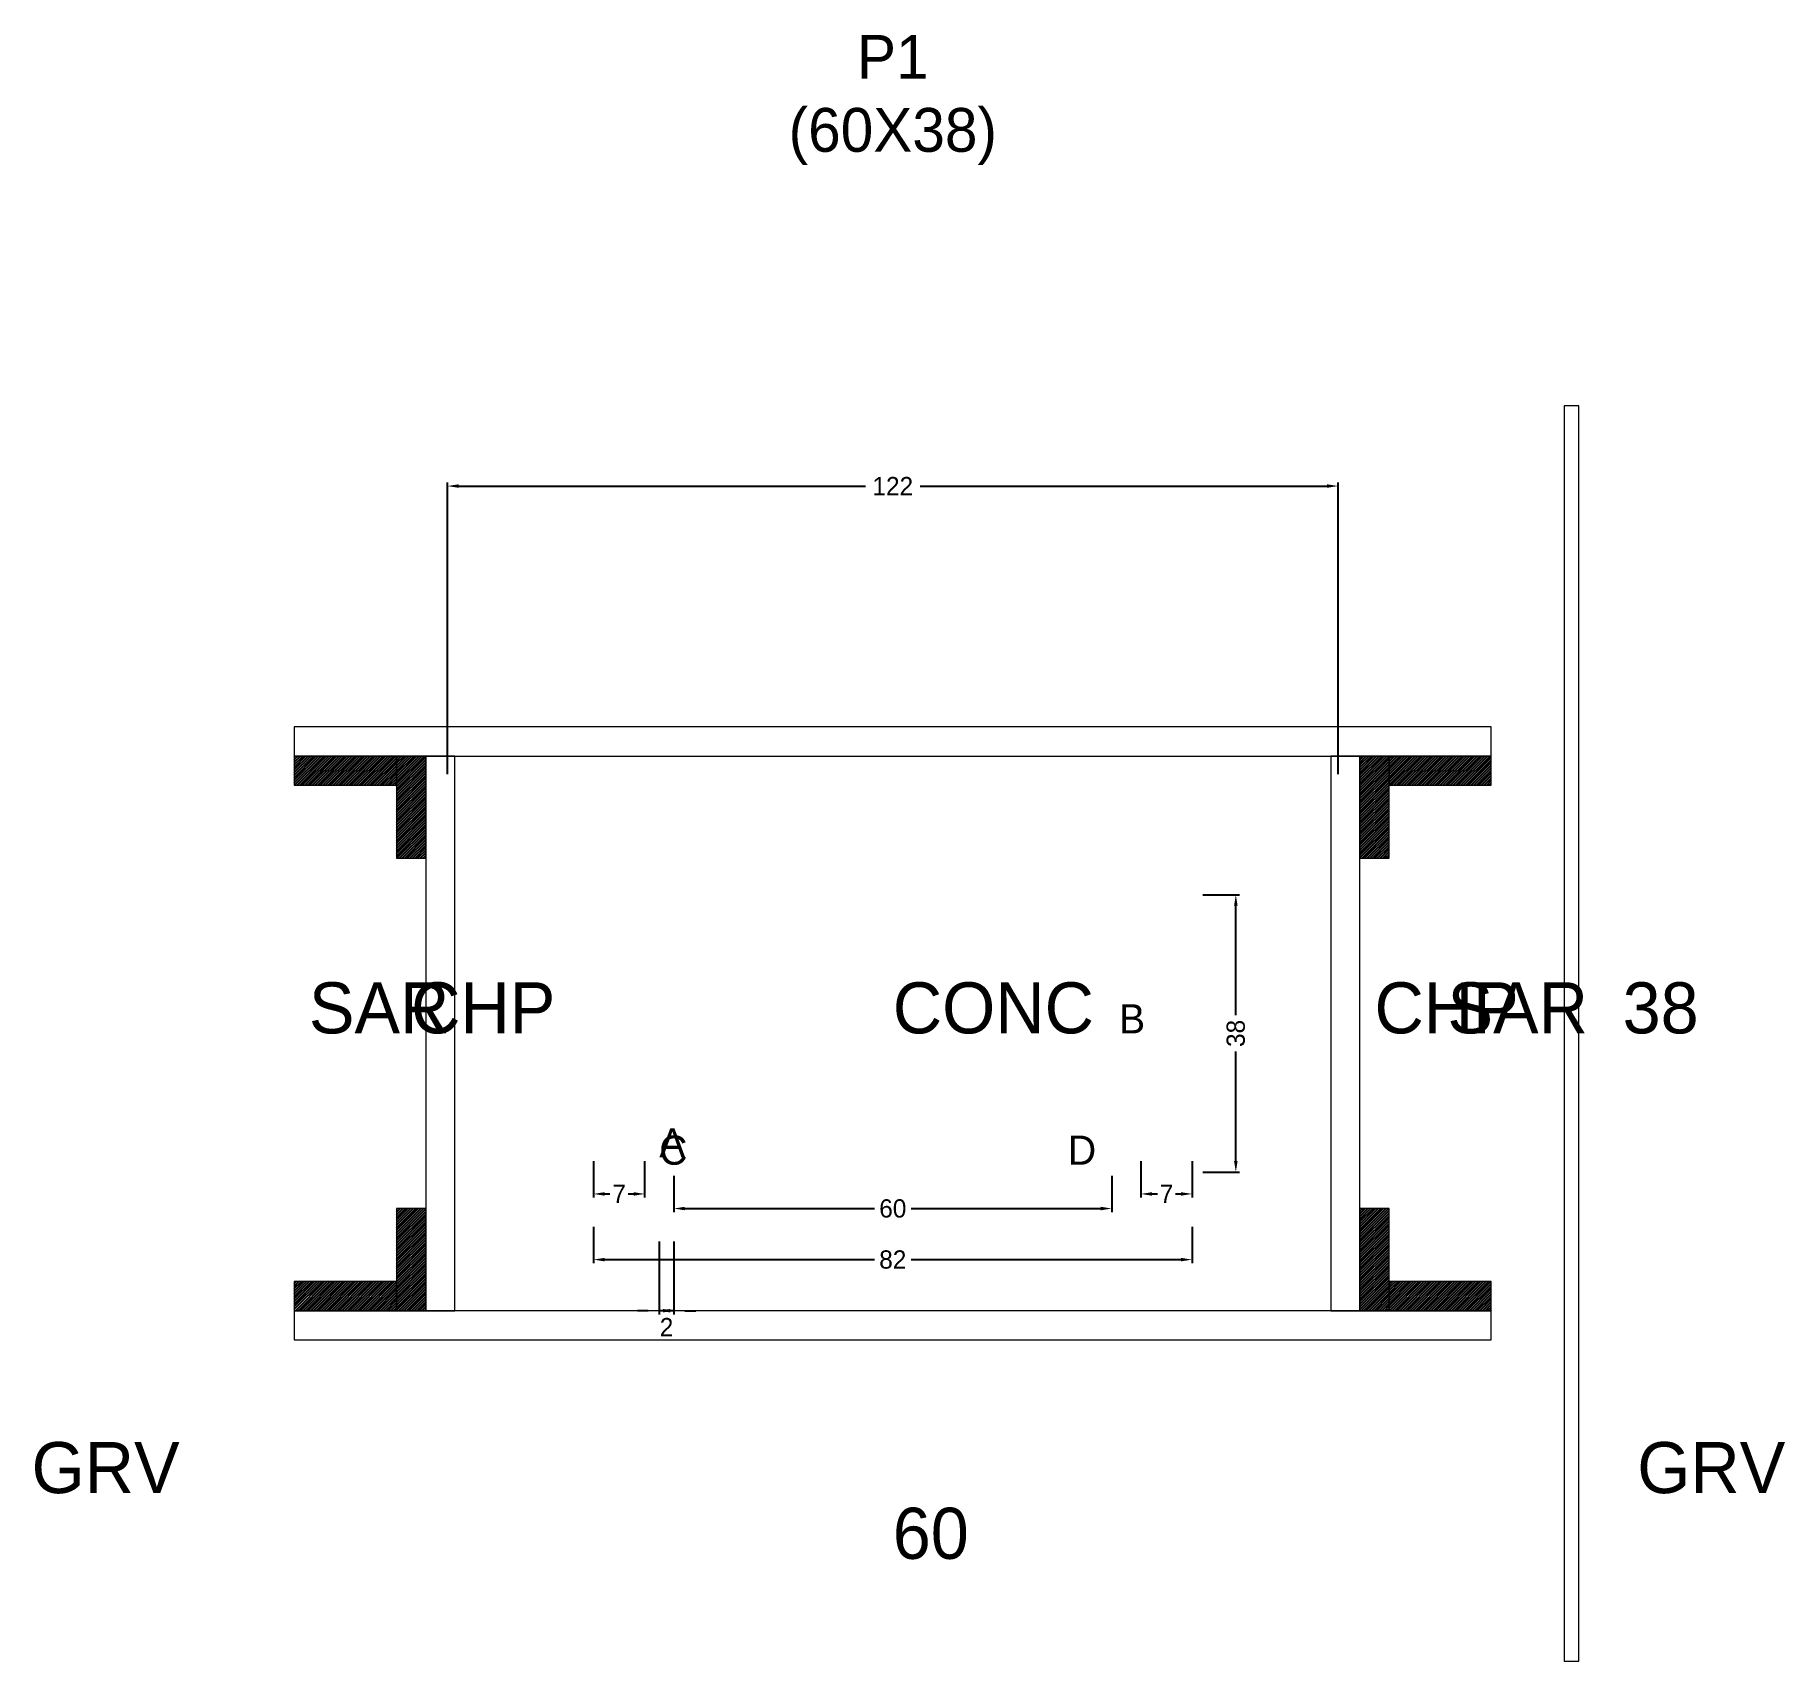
# Model space of a CAD drawing. Header units: centimetres. Extents: x -10500 to 4299, y -12546 to 295.
# Drawn here: x -117.5 to 122.2, y 54 to 276.8 of the extents above; entities that cross this region are included whole.
import ezdxf

# ---------------------------------------------------------------- set-up
doc = ezdxf.new("R2010")
doc.units = ezdxf.units.CM
for name, color, linetype in [('COTA', 241, 'Continuous'), ('Hachura', 251, 'Continuous'), ('NOMENCLATURA', 7, 'Continuous'), ('SARRAFO', 251, 'Continuous'), ('Texto Seção', 7, 'Continuous')]:
    doc.layers.add(name, color=color, linetype=linetype)
doc.dimstyles.new('cotax2', dxfattribs={"dimtxt": 2.5, "dimasz": 1.5, "dimexe": 0.5, "dimexo": 0.5, "dimgap": 0.5, "dimtad": 1, "dimcen": 2.5, "dimazin": 3, "dimtfac": 1, "dimtmove": 0, "dimatfit": 3})

msp = doc.modelspace()

# ---------------------------------------------------------------- texts
at = {"layer": 'NOMENCLATURA'}
for s, p in [('B', (31, 140)), ('A', (-32, 123)), ('C', (-32, 122)), ('D', (24, 122))]:
    msp.add_text(s, height=4, dxfattribs=at).set_placement(p)
at = {"layer": 'NOMENCLATURA', "insert": (0, 259), "char_height": 6, "attachment_point": 8}
msp.add_mtext('P1\\P(60X38)', dxfattribs=at)
at = {"layer": 'Texto Seção'}
for s, p in [('SAR', (-80, 140)), ('CHP', (-66, 140)), ('CONC', (0, 140)), ('CHP', (66, 140)), ('SAR', (76, 140)), ('38', (100, 140)), ('GRV', (-118, 77)), ('GRV', (102, 77)), ('60', (0, 68))]:
    msp.add_text(s, height=7, dxfattribs=at).set_placement(p)

# ---------------------------------------------------------------- blocks, each defined once
blk = doc.blocks.new('_CLOSEDFILLED')
at = {"color": 0, "linetype": 'BYBLOCK'}
blk.add_solid([(-1, 0.16), (0, 0), (-1, -0.16)], dxfattribs=at)
blk = doc.blocks.new('*D14')
for p, q in [((-41, 113.5), (-41, 108.5)), ((41, 113.5), (41, 108.5)), ((-39.5, 109), (-2.5, 109)), ((2.5, 109), (39.5, 109))]:
    blk.add_line(p, q)
at = {"layer": 'Defpoints'}
for p in [(-41, 114), (41, 114), (-41, 109)]:
    blk.add_point(p, dxfattribs=at)
at = {"layer": 'COTA', "xscale": 1.5, "yscale": 1.5, "rotation": 180}
blk.add_blockref('_CLOSEDFILLED', (-41, 109), dxfattribs=at)
at = {"layer": 'COTA', "xscale": 1.5, "yscale": 1.5}
blk.add_blockref('_CLOSEDFILLED', (41, 109), dxfattribs=at)
at = {"layer": 'COTA', "insert": (0, 109), "char_height": 2.5, "attachment_point": 5}
blk.add_mtext('82', dxfattribs=at)
blk = doc.blocks.new('*D15')
for p, q in [((-30, 120.5), (-30, 115.5)), ((30, 120.5), (30, 115.5)), ((-28.5, 116), (-2.5, 116)), ((2.5, 116), (28.5, 116))]:
    blk.add_line(p, q)
at = {"layer": 'Defpoints'}
for p in [(-30, 121), (30, 121), (-30, 116)]:
    blk.add_point(p, dxfattribs=at)
at = {"layer": 'COTA', "xscale": 1.5, "yscale": 1.5, "rotation": 180}
blk.add_blockref('_CLOSEDFILLED', (-30, 116), dxfattribs=at)
at = {"layer": 'COTA', "xscale": 1.5, "yscale": 1.5}
blk.add_blockref('_CLOSEDFILLED', (30, 116), dxfattribs=at)
at = {"layer": 'COTA', "insert": (0, 116), "char_height": 2.5, "attachment_point": 5}
blk.add_mtext('60', dxfattribs=at)
blk = doc.blocks.new('*D16')
for p, q in [((42.5, 159), (47.5, 159)), ((47, 142.5), (47, 157.5)), ((47, 122.5), (47, 137.5)), ((42.5, 121), (47.5, 121))]:
    blk.add_line(p, q)
at = {"layer": 'Defpoints'}
for p in [(42, 159), (42, 121), (47, 121)]:
    blk.add_point(p, dxfattribs=at)
at = {"layer": 'COTA', "xscale": 1.5, "yscale": 1.5}
for p, rotation in [((47, 159), 90), ((47, 121), 270)]:
    blk.add_blockref('_CLOSEDFILLED', p, dxfattribs=dict(at, rotation=rotation))
at = {"layer": 'COTA', "insert": (47, 140), "char_height": 2.5, "attachment_point": 5, "rotation": 90}
blk.add_mtext('38', dxfattribs=at)
blk = doc.blocks.new('*D17')
for p, q in [((-41, 122.5), (-41, 117.5)), ((-34, 122.5), (-34, 117.5)), ((-39.5, 118), (-38.75, 118)), ((-36.25, 118), (-35.5, 118))]:
    blk.add_line(p, q)
at = {"layer": 'Defpoints'}
for p in [(-41, 123), (-34, 123), (-41, 118)]:
    blk.add_point(p, dxfattribs=at)
at = {"layer": 'COTA', "xscale": 1.5, "yscale": 1.5, "rotation": 180}
blk.add_blockref('_CLOSEDFILLED', (-41, 118), dxfattribs=at)
at = {"layer": 'COTA', "xscale": 1.5, "yscale": 1.5}
blk.add_blockref('_CLOSEDFILLED', (-34, 118), dxfattribs=at)
at = {"layer": 'COTA', "insert": (-37.5, 118), "char_height": 2.5, "attachment_point": 5}
blk.add_mtext('7', dxfattribs=at)
blk = doc.blocks.new('*D18')
for p, q in [((34, 122.5), (34, 117.5)), ((41, 122.5), (41, 117.5)), ((35.5, 118), (36.25, 118)), ((38.75, 118), (39.5, 118))]:
    blk.add_line(p, q)
at = {"layer": 'Defpoints'}
for p in [(34, 123), (41, 123), (34, 118)]:
    blk.add_point(p, dxfattribs=at)
at = {"layer": 'COTA', "xscale": 1.5, "yscale": 1.5, "rotation": 180}
blk.add_blockref('_CLOSEDFILLED', (34, 118), dxfattribs=at)
at = {"layer": 'COTA', "xscale": 1.5, "yscale": 1.5}
blk.add_blockref('_CLOSEDFILLED', (41, 118), dxfattribs=at)
at = {"layer": 'COTA', "insert": (37.5, 118), "char_height": 2.5, "attachment_point": 5}
blk.add_mtext('7', dxfattribs=at)
blk = doc.blocks.new('*D19')
for p, q in [((-61, 175.5), (-61, 215.5)), ((-59.5, 215), (-3.75, 215)), ((3.75, 215), (59.5, 215)), ((61, 175.5), (61, 215.5))]:
    blk.add_line(p, q)
at = {"layer": 'Defpoints'}
for p in [(-61, 215), (-61, 175), (61, 175)]:
    blk.add_point(p, dxfattribs=at)
at = {"layer": 'COTA', "xscale": 1.5, "yscale": 1.5, "rotation": 180}
blk.add_blockref('_CLOSEDFILLED', (-61, 215), dxfattribs=at)
at = {"layer": 'COTA', "xscale": 1.5, "yscale": 1.5}
blk.add_blockref('_CLOSEDFILLED', (61, 215), dxfattribs=at)
at = {"layer": 'COTA', "insert": (0, 215), "char_height": 2.5, "attachment_point": 5}
blk.add_mtext('122', dxfattribs=at)

# ---------------------------------------------------------------- dimensions: what is measured, and where the dimension line sits
at = {"layer": 'COTA'}
for base, p1, p2, picture, middle in [((-61, 215), (-61, 175), (61, 175), '*D19', (0, 215)), ((-41, 118), (-41, 123), (-34, 123), '*D17', (-37.5, 118)), ((34, 118), (34, 123), (41, 123), '*D18', (37.5, 118)), ((-30, 116), (-30, 121), (30, 121), '*D15', (0, 116)), ((-41, 109), (-41, 114), (41, 114), '*D14', (0, 109))]:
    dim = msp.add_linear_dim(base=base, p1=p1, p2=p2, dimstyle='cotax2', dxfattribs=at)
    dim.commit()
    dim.dimension.update_dxf_attribs({"geometry": picture, "text_midpoint": middle})
dim = msp.add_linear_dim(base=(47, 121), p1=(42, 121), p2=(42, 159), angle=90, dimstyle='cotax2', dxfattribs=at)
dim.commit()
dim.dimension.update_dxf_attribs({"geometry": '*D16', "text_midpoint": (47, 140)})
msp.add_linear_dim(base=(-30, 102), p1=(-30, 112), p2=(-32, 112), dimstyle='cotax2', dxfattribs=at).render()

# ---------------------------------------------------------------- hatches: boundary and pattern name
at = {"layer": 'SARRAFO'}
h = msp.add_hatch(dxfattribs=at)
h.set_pattern_fill('SOLID', scale=2)
h.paths.add_polyline_path([(-82, 174), (-68, 174), (-68, 178), (-82, 178)])
h = msp.add_hatch(dxfattribs=at)
h.set_pattern_fill('SOLID', scale=2)
h.paths.add_polyline_path([(-68, 164), (-64, 164), (-64, 178), (-68, 178)])
h = msp.add_hatch(dxfattribs=at)
h.set_pattern_fill('SOLID', scale=2)
h.paths.add_polyline_path([(64, 164), (68, 164), (68, 178), (64, 178)])
h = msp.add_hatch(dxfattribs=at)
h.set_pattern_fill('SOLID', scale=2)
h.paths.add_polyline_path([(68, 174), (82, 174), (82, 178), (68, 178)])
h = msp.add_hatch(dxfattribs=at)
h.set_pattern_fill('SOLID', scale=2)
h.paths.add_polyline_path([(-68, 102), (-64, 102), (-64, 116), (-68, 116)])
h = msp.add_hatch(dxfattribs=at)
h.set_pattern_fill('SOLID', scale=2)
h.paths.add_polyline_path([(64, 102), (68, 102), (68, 116), (64, 116)])
h = msp.add_hatch(dxfattribs=at)
h.set_pattern_fill('SOLID', scale=2)
h.paths.add_polyline_path([(-82, 102), (-68, 102), (-68, 106), (-82, 106)])
h = msp.add_hatch(dxfattribs=at)
h.set_pattern_fill('SOLID', scale=2)
h.paths.add_polyline_path([(68, 102), (82, 102), (82, 106), (68, 106)])

# ---------------------------------------------------------------- linework, layer by layer
at = {"layer": 'Hachura', "lineweight": 13}
msp.add_lwpolyline([(92, 54), (94, 54), (94, 226), (92, 226)], close=True, dxfattribs=at)
at = {"layer": 'Hachura', "lineweight": 18}
for points in [[(-82, 178), (82, 178), (82, 182), (-82, 182)], [(-64, 102), (-60, 102), (-60, 178), (-64, 178)], [(60, 102), (64, 102), (64, 178), (60, 178)], [(-82, 98), (82, 98), (82, 102), (-82, 102)]]:
    msp.add_lwpolyline(points, close=True, dxfattribs=at)
at = {"layer": 'SARRAFO', "lineweight": 13}
for points in [[(-82, 174), (-68, 174), (-68, 178), (-82, 178)], [(-68, 164), (-64, 164), (-64, 178), (-68, 178)], [(64, 164), (68, 164), (68, 178), (64, 178)], [(68, 174), (82, 174), (82, 178), (68, 178)], [(-68, 102), (-64, 102), (-64, 116), (-68, 116)], [(64, 102), (68, 102), (68, 116), (64, 116)], [(-82, 102), (-68, 102), (-68, 106), (-82, 106)], [(68, 102), (82, 102), (82, 106), (68, 106)]]:
    msp.add_lwpolyline(points, close=True, dxfattribs=at)

msp.set_redraw_order([(e.dxf.handle, doc.entitydb.next_handle()) for e in msp.query("TEXT MTEXT ATTDEF DIMENSION ARC_DIMENSION")])  # texts and dimensions are drawn at this point

doc.saveas('drawing.dxf')
